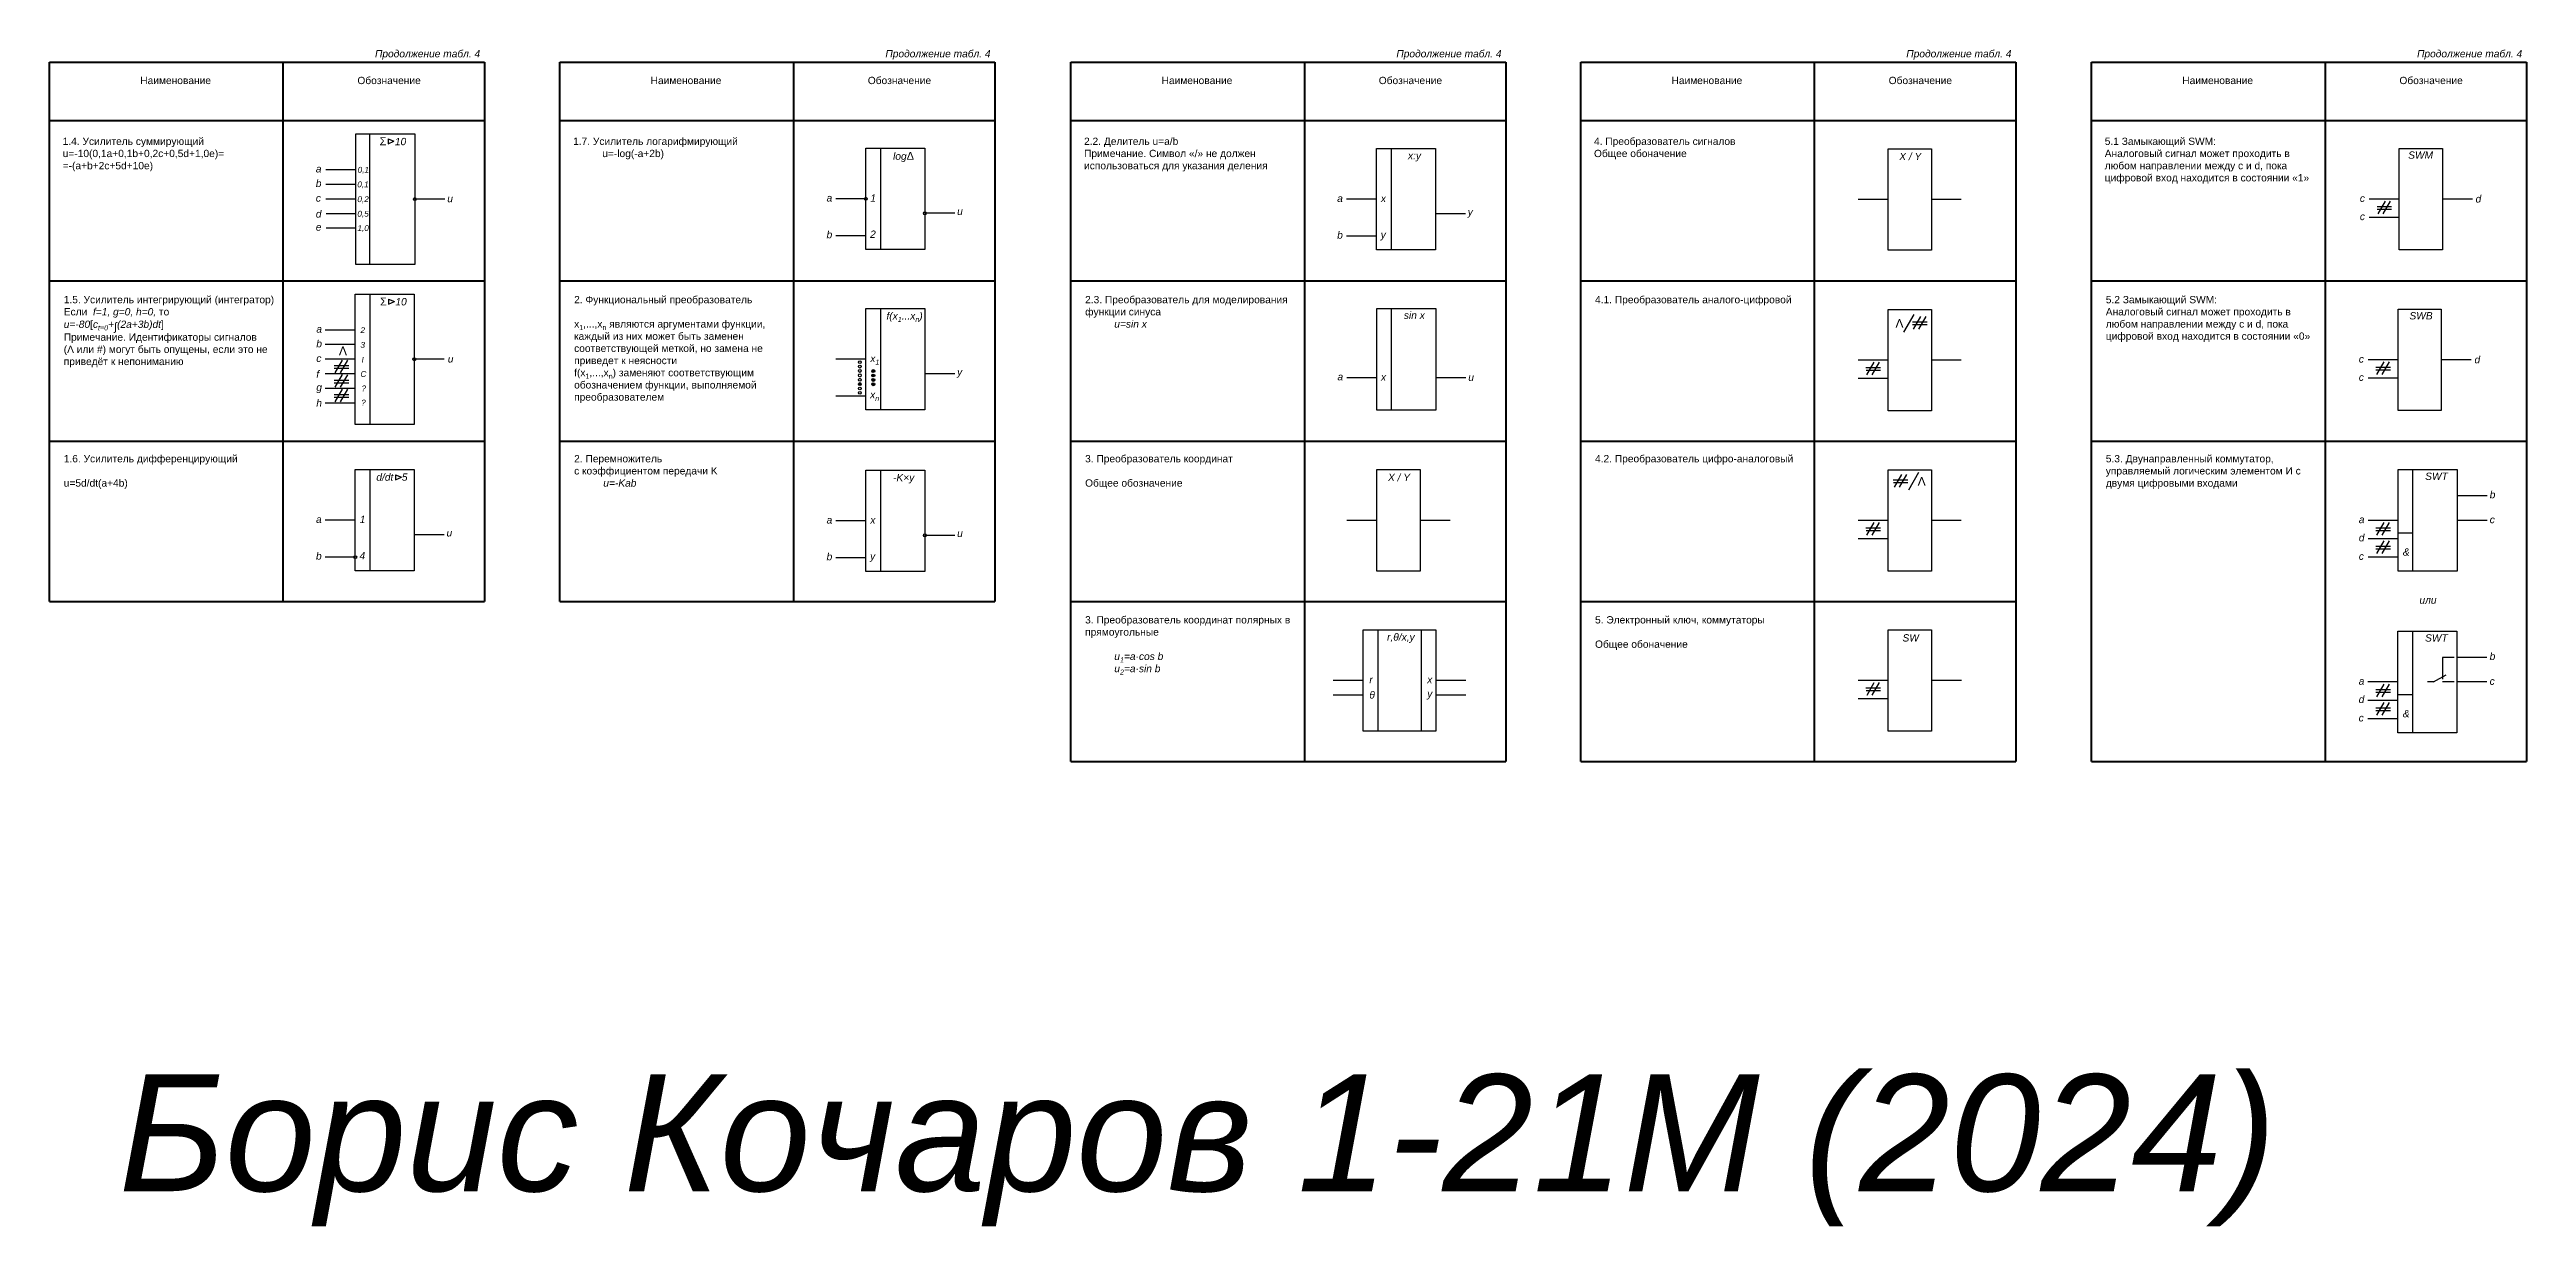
# Model space of a CAD drawing. Header units: millimetres. Extents: x 2750 to 14339, y 845 to 4295.
# Drawn here: x 3825 to 4674, y 1926 to 2329 of the extents above; entities that cross this region are included whole.
import ezdxf

# ---------------------------------------------------------------- set-up
doc = ezdxf.new("R2010")
doc.units = ezdxf.units.MM
doc.layers.add('Слой1', color=3, linetype='Continuous', lineweight=50)
doc.styles.get("Standard").update_dxf_attribs({"font": 'arial.ttf'})
pattern_1 = [(0, (0, 0), (0, 6.985), [5.08, -1.905]), (90, (0, 0), (-6.985, 4e-16), [5.08, -1.905])]

msp = doc.modelspace()

# ---------------------------------------------------------------- texts
at = {"char_height": 3, "width": 1.8209, "attachment_point": 1}
for insert in [(4457.53, 2236.52), (3924.14, 2227.13), (4465.14, 2182.41)]:
    msp.add_mtext('Ʌ', dxfattribs=dict(at, insert=insert))
at = {"layer": 'Слой1', "attachment_point": 1}
for s, width, heights, insert, char_height in [('{\\fArial|b0|i1|c204|p34;                      Продолжение табл. 4}', 61.7882, [0], (3915.18, 2328.69), 2.5), ('{\\fArial|b0|i1|c204|p34;                      Продолжение табл. 4}', 61.7882, [0], (4090.08, 2328.69), 2.5), ('{\\fArial|b0|i1|c204|p34;                      Продолжение табл. 4}', 61.7882, [0], (4265.18, 2328.69), 2.5), ('{\\fArial|b0|i1|c204|p34;                      Продолжение табл. 4}', 61.7882, [0], (4439.92, 2328.69), 2.5), ('{\\fArial|b0|i1|c204|p34;                      Продолжение табл. 4}', 61.7882, [0], (4614.95, 2328.69), 2.5), ('Наименование', 2.5, [0], (3856.08, 2319.52), 2.5), ('Обозначение', 2.5, [0], (3930.49, 2319.52), 2.5), ('Наименование', 2.5, [0], (4030.97, 2319.52), 2.5), ('Обозначение', 2.5, [0], (4105.39, 2319.52), 2.5), ('Наименование', 2.5, [0], (4206.07, 2319.52), 2.5), ('Обозначение', 2.5, [0], (4280.49, 2319.52), 2.5), ('Наименование', 2.5, [0], (4380.81, 2319.52), 2.5), ('Обозначение', 2.5, [0], (4455.22, 2319.52), 2.5), ('Наименование', 2.5, [0], (4555.84, 2319.52), 2.5), ('Обозначение', 2.5, [0], (4630.25, 2319.52), 2.5), ('\\A1;1.4. Усилитель суммирующий \\Pu=-10(0,1a+0,1b+0,2c+0,5d+1,0e)=\\P=-(a+b+2c+5d+10e)', 71.1369, [66.26], (3829.5, 2298.68), 2.5), ('{\\H1.08333x;Σ\\fArial|b0|i1|c204|p34;\\H0.92308x;   10}', 13.2399, [0], (3938.09, 2298.8), 2.5), ('\\A1;1.7. Усилитель логарифмирующий\\P^Iu=-log(-a+2b)', 71.1369, [66.26], (4004.4, 2298.68), 2.5), ('{\\fArial|b0|i1|c204|p34;log\\fArial|b0|i0|c204|p34;\\H1.08333x;Δ}', 2.5, [0], (4114.05, 2293.79), 2.5), ('\\A1;2.2. Делитель u=a/b\\PПримечание. Символ «/» не должен использоваться для указания деления', 71.1369, [66.26], (4179.5, 2298.68), 2.5), ('{\\fArial|b0|i1|c204|p34;x:y}', 2.5, [0], (4290.51, 2293.77), 2.5), ('\\A1;4. Преобразователь сигналов\\PОбщее обоначение', 71.1369, [66.26], (4354.24, 2298.68), 2.5), ('{\\fArial|b0|i1|c204|p34;X / Y}', 8.4159, [0], (4458.85, 2293.46), 2.5), ('\\A1;5.1 Замыкающий SWM:\\PАналоговый сигнал может проходить в любом направлении между c и d, пока цифровой вход находится в состоянии «1» ', 71.1369, [66.26], (4529.27, 2298.68), 2.5), ('{\\fArial|b0|i1|c204|p34;SWM}', 2.5, [0], (4633.24, 2293.95), 2.5), ('{\\fArial|b0|i1|c204|p34;b}', 2.5, [0], (3916.24, 2284.27), 2.5), ('{\\fArial|b0|i1|c204|p34;a}', 2.5, [0], (3916.24, 2289.25), 2.5), ('{\\fArial|b0|i1|c204|p34;0,1}', 2.5, [0], (3930.47, 2283.66), 2), ('{\\fArial|b0|i1|c204|p34;0,1}', 2.5, [0], (3930.58, 2288.66), 2), ('{\\fArial|b0|i1|c204|p34;c}', 2.5, [0], (3916.24, 2279.22), 2.5), ('{\\fArial|b0|i1|c204|p34;0,2}', 2.5, [0], (3930.49, 2278.59), 2), ('{\\fArial|b0|i1|c204|p34;u}', 2.5, [0], (3961.3, 2279.05), 2.5), ('{\\fArial|b0|i1|c204|p34;a}', 2.5, [0], (4091.27, 2279.29), 2.5), ('{\\fArial|b0|i1|c204|p34;1}', 2.5, [0], (4106.26, 2279.25), 2.5), ('{\\fArial|b0|i1|c204|p34;a}', 2.5, [0], (4266.24, 2279.13), 2.5), ('{\\fArial|b0|i1|c204|p34;x}', 2.5, [0], (4281.22, 2279.09), 2.5), ('{\\fArial|b0|i1|c204|p34;с}', 2.5, [0], (4616.69, 2279.15), 2.5), ('{\\fArial|b0|i1|c204|p34;d}', 2.5, [0], (4656.35, 2278.96), 2.5), ('{\\fArial|b0|i1|c204|p34;d}', 2.5, [0], (3916.24, 2273.81), 2.5), ('{\\fArial|b0|i1|c204|p34;e}', 2.5, [0], (3916.24, 2269.3), 2.5), ('{\\fArial|b0|i1|c204|p34;1,0}', 2.5, [0], (3930.52, 2268.69), 2), ('{\\fArial|b0|i1|c204|p34;0,5}', 2.5, [0], (3930.49, 2273.6), 2), ('{\\fArial|b0|i1|c204|p34;b}', 2.5, [0], (4091.27, 2266.72), 2.5), ('{\\fArial|b0|i1|c204|p34;2}', 8.4159, [0], (4106.19, 2266.85), 2.5), ('{\\fArial|b0|i1|c204|p34;u}', 2.5, [0], (4136.01, 2274.67), 2.5), ('{\\fArial|b0|i1|c204|p34;b}', 2.5, [0], (4266.24, 2266.56), 2.5), ('{\\fArial|b0|i1|c204|p34;y}', 2.5, [0], (4310.98, 2274.5), 2.5), ('{\\fArial|b0|i1|c204|p34;с}', 2.5, [0], (4616.69, 2272.92), 2.5), ('{\\fArial|b0|i1|c204|p34;y}', 8.4159, [0], (4281.16, 2266.68), 2.5), ('\\A1;1.5. Усилитель интегрирующий (интегратор)\\PЕсли  {\\fArial|b0|i1|c204|p34;f=1, g=0, h=0,} то\\P{\\fArial|b0|i1|c204|p34;u=-80}[{\\fArial|b0|i1|c204|p34;c\\H0.7x;\\S^ t=0;\\H1.42857x;+\\A0;\\H1.08333x;∫\\A1;\\H0.92308x;(2a+3b)dt}]{\\fArial|b0|i1|c204|p34;\\P}Примечание. Идентификаторы сигналов\\P({\\A0;Ʌ или }#){\\fArial|b0|i1|c204|p34; }могут быть опущены, если это не приведёт к непониманию\\P^I', 71.1369, [66.26], (3829.86, 2244.44), 2.5), ('{\\H1.08333x;Σ\\fArial|b0|i1|c204|p34;\\H0.92308x;   10}', 13.2399, [0], (3938.26, 2243.91), 2.5), ('\\A1;2. Функциональный преобразователь\\P\\Px{\\H0.7x;\\S^ 1;},...,x{\\H0.7x;\\S^ n;} являются аргументами функции, каждый из них может быть заменен соответствующей меткой, но замена не приведет к неясности \\Pf(x{\\H0.7x;\\S^ 1;},...,x{\\H0.7x;\\S^ n;}) заменяют соответствующим обозначением функции, выполняемой преобразователем', 71.1369, [66.26], (4004.76, 2244.44), 2.5), ('\\A1;2.3. Преобразователь для моделирования функции синуса\\P^I{\\fArial|b0|i1|c204|p34;u=sin x} ', 71.1369, [66.26], (4179.86, 2244.44), 2.5), ('\\A1;4.1. Преобразователь аналого-цифровой', 71.1369, [66.26], (4354.6, 2244.44), 2.5), ('\\A1;5.2 Замыкающий SWM:\\PАналоговый сигнал может проходить в любом направлении между c и d, пока цифровой вход находится в состоянии «0»', 71.1369, [66.26], (4529.63, 2244.44), 2.5), ('{\\fArial|b0|i1|c204|p34;a}', 2.5, [0], (3916.41, 2234.36), 2.5), ('{\\fArial|b0|i1|c204|p34;2}', 2.5, [0], (3931.54, 2233.71), 2), ('\\A1;{\\fArial|b0|i1|c204|p34;f(x\\H0.7x;\\S^ 1;\\H1.42857x;...x\\H0.7x;\\S^ n;\\H1.42857x;)}', 2.5, [0], (4111.79, 2238.86), 2.5), ('{\\fArial|b0|i1|c204|p34;sin x }', 8.7639, [0], (4289.09, 2239.08), 2.5), ('{\\fArial|b0|i1|c204|p34;SWB}', 2.5, [0], (4633.68, 2238.9), 2.5), ('{\\fArial|b0|i1|c204|p34;b}', 2.5, [0], (3916.41, 2229.37), 2.5), ('{\\fArial|b0|i1|c204|p34;3}', 2.5, [0], (3931.54, 2228.69), 2), ('{\\fArial|b0|i1|c204|p34;d}', 2.5, [0], (4655.98, 2223.9), 2.5), ('{\\fArial|b0|i1|c204|p34;c}', 2.5, [0], (3916.41, 2224.32), 2.5), ('{\\fArial|b0|i1|c204|p34;f}', 2.5, [0], (3916.41, 2218.91), 2.5), ('{\\fArial|b0|i1|c204|p34;C}', 2.5, [0], (3931.56, 2218.7), 2), ('{\\fArial|b0|i1|c204|p34;I}', 2.5, [0], (3931.9, 2223.56), 2), ('{\\fArial|b0|i1|c204|p34;u}', 2.5, [0], (3961.47, 2224.15), 2.5), ('\\A1;{\\fArial|b0|i1|c204|p34;x\\H0.7x;\\S^ 1;}', 2.5, [0], (4106.26, 2224.26), 2.5), ('{\\fArial|b0|i1|c204|p34;y}', 2.5, [0], (4136.01, 2219.68), 2.5), ('{\\fArial|b0|i1|c204|p34;a}', 2.5, [0], (4266.34, 2218.04), 2.5), ('{\\fArial|b0|i1|c204|p34;x}', 2.5, [0], (4281.25, 2217.89), 2.5), ('{\\fArial|b0|i1|c204|p34;u}', 2.5, [0], (4311.18, 2217.83), 2.5), ('{\\fArial|b0|i1|c204|p34;с}', 2.5, [0], (4616.33, 2224.09), 2.5), ('{\\fArial|b0|i1|c204|p34;с}', 2.5, [0], (4616.33, 2217.86), 2.5), ('{\\fArial|b0|i1|c204|p34;g}', 2.5, [0], (3916.41, 2214.4), 2.5), ('{\\fArial|b0|i1|c204|p34;h}', 2.5, [0], (3916.41, 2209.05), 2.5), ('{\\fArial|b0|i1|c204|p34;?}', 2.5, [0], (3931.81, 2208.93), 2), ('{\\fArial|b0|i1|c204|p34;?}', 2.5, [0], (3931.9, 2213.77), 2), ('\\A1;{\\fArial|b0|i1|c204|p34;x\\H0.7x;\\S^ n;}', 8.4159, [0], (4106.19, 2211.86), 2.5), ('\\A1;1.6. Усилитель дифференцирующий\\P\\Pu=5d/dt(a+4b)\\P^I', 71.1369, [66.26], (3829.86, 2189.95), 2.5), ('\\A1;2. Перемножитель\\Pс коэффициентом передачи K\\P^I{\\fArial|b0|i1|c204|p34;u=-Kab\\P}^I', 71.1369, [66.26], (4004.76, 2189.95), 2.5), ('\\A1;3. Преобразователь координат\\P\\PОбщее обозначение{\\fArial|b0|i1|c204|p34;\\P}^I', 71.1369, [66.26], (4179.86, 2189.95), 2.5), ('\\A1;4.2. Преобразователь цифро-аналоговый{\\fArial|b0|i1|c204|p34;\\P}^I', 71.1369, [66.26], (4354.6, 2189.95), 2.5), ('\\A1;5.3. Двунаправленный коммутатор, \\Pуправляемый логическим элементом И с двумя цифровыми входами^I', 71.1369, [66.26], (4529.63, 2189.95), 2.5), ('{\\fArial|b0|i1|c204|p34;d/dt   5}', 13.2399, [0], (3936.98, 2183.64), 2.5), ('{\\fArial|b0|i1|c204|p34;-K×y}', 2.5, [0], (4114.05, 2183.47), 2.5), ('{\\fArial|b0|i1|c204|p34;X / Y}', 8.4159, [0], (4283.65, 2183.52), 2.5), ('{\\fArial|b0|i1|c204|p34;SWT}', 2.5, [0], (4639.08, 2183.92), 2.5), ('{\\fArial|b0|i1|c204|p34;b}', 2.5, [0], (4661.2, 2177.63), 2.5), ('{\\fArial|b0|i1|c204|p34;a}', 2.5, [0], (3916.3, 2169.18), 2.5), ('{\\fArial|b0|i1|c204|p34;1}', 2.5, [0], (3931.29, 2169.14), 2.5), ('{\\fArial|b0|i1|c204|p34;a}', 2.5, [0], (4091.27, 2168.97), 2.5), ('{\\fArial|b0|i1|c204|p34;x}', 2.5, [0], (4106.26, 2168.93), 2.5), ('{\\fArial|b0|i1|c204|p34;a}', 2.5, [0], (4616.33, 2169.11), 2.5), ('{\\fArial|b0|i1|c204|p34;с}', 2.5, [0], (4661.2, 2169.09), 2.5), ('{\\fArial|b0|i1|c204|p34;b}', 2.5, [0], (3916.3, 2156.61), 2.5), ('{\\fArial|b0|i1|c204|p34;4}', 8.4159, [0], (3931.23, 2156.73), 2.5), ('{\\fArial|b0|i1|c204|p34;u}', 2.5, [0], (3961.04, 2164.55), 2.5), ('{\\fArial|b0|i1|c204|p34;b}', 2.5, [0], (4091.27, 2156.4), 2.5), ('{\\fArial|b0|i1|c204|p34;y}', 8.4159, [0], (4106.19, 2156.53), 2.5), ('{\\fArial|b0|i1|c204|p34;u}', 2.5, [0], (4136.01, 2164.35), 2.5), ('{\\fArial|b0|i1|c204|p34;d}', 2.5, [0], (4616.33, 2162.88), 2.5), ('{\\fArial|b0|i1|c204|p34;с}', 2.5, [0], (4616.33, 2156.54), 2.5), ('{\\fArial|b0|i1|c204|p34;&}', 2.5, [0], (4631.43, 2157.98), 2.5), ('{\\fArial|b0|i1|c204|p34;или}', 2.5, [0], (4637.11, 2141.5), 2.5), ('\\A1;3. Преобразователь координат полярных в прямоугольные\\P\\P^I{\\fArial|b0|i1|c204|p34;u\\H0.7x;\\S^ 1;\\H1.42857x;=a}·{\\fArial|b0|i1|c204|p34;\\H1x;cos b\\P^Iu\\H0.7x;\\S^ 2;\\H1.42857x;=a}·{\\fArial|b0|i1|c204|p34;\\H1x;sin b}', 71.1369, [66.26], (4179.86, 2134.74), 2.5), ('\\A1;5. Электронный ключ, коммутаторы\\P\\PОбщее обоначение', 71.1369, [66.26], (4354.6, 2134.74), 2.5), ('{\\fArial|b0|i1|c204|p34;r,θ/x,y}', 8.4159, [0], (4283.33, 2128.84), 2.5), ('{\\fArial|b0|i1|c204|p34;SW}', 2.5, [0], (4459.97, 2128.56), 2.5), ('{\\fArial|b0|i1|c204|p34;SWT}', 2.5, [0], (4639.04, 2128.54), 2.5), ('{\\fArial|b0|i1|c204|p34;b}', 2.5, [0], (4661.17, 2122.25), 2.5), ('{\\fArial|b0|i1|c204|p34;r}', 8.4159, [0], (4277.26, 2114.24), 2.5), ('{\\fArial|b0|i1|c204|p34;x}', 8.4159, [0], (4297.1, 2114.25), 2.5), ('{\\fArial|b0|i1|c204|p34;θ}', 8.4159, [0], (4277.26, 2109.01), 2.5), ('{\\fArial|b0|i1|c204|p34;y}', 8.4159, [0], (4297.1, 2109.42), 2.5), ('{\\fArial|b0|i1|c204|p34;a}', 2.5, [0], (4616.29, 2113.74), 2.5), ('{\\fArial|b0|i1|c204|p34;d}', 2.5, [0], (4616.29, 2107.5), 2.5), ('{\\fArial|b0|i1|c204|p34;с}', 2.5, [0], (4661.17, 2113.72), 2.5), ('{\\fArial|b0|i1|c204|p34;с}', 2.5, [0], (4616.29, 2101.17), 2.5), ('{\\fArial|b0|i1|c204|p34;&}', 2.5, [0], (4631.4, 2102.6), 2.5), ('{\\fArial|b0|i1|c204|p34; Борис Кочаров 1-21М (2024)}', 882.8847, [0], (3833.22, 1977.74), 40)]:
    msp.add_mtext_dynamic_manual_height_columns(s, width=width, gutter_width=12.5, heights=heights, dxfattribs=dict(at, insert=insert, char_height=char_height))

# ---------------------------------------------------------------- hatches: boundary and pattern name
h = msp.add_hatch()
h.set_pattern_fill('ANGLE', color=256)
h.set_pattern_definition(pattern_1)
h.paths.add_polyline_path([(4103.17, 2221.75, 1), (4102.17, 2221.75, 1)])
h.paths.add_polyline_path([(4102.17, 2220.25, 1), (4103.17, 2220.25, 1)])
h.paths.add_polyline_path([(4103.17, 2218.75, 1), (4102.17, 2218.75, 1)])
h.paths.add_polyline_path([(4103.17, 2217.25, 1), (4102.17, 2217.25, 1)])
h = msp.add_hatch()
h.set_pattern_fill('ANGLE', color=256)
h.set_pattern_definition(pattern_1)
h.paths.add_polyline_path([(4102.17, 2221.75, 1), (4103.17, 2221.75, 1)])
h.paths.add_polyline_path([(4102.17, 2220.25, 1), (4103.17, 2220.25, 1)])
h.paths.add_polyline_path([(4103.17, 2218.75, 1), (4102.17, 2218.75, 1)])
h.paths.add_polyline_path([(4102.17, 2217.25, 1), (4103.17, 2217.25, 1)])
h.paths.add_polyline_path([(4102.17, 2215.75, 1), (4103.17, 2215.75, 1)])
h.paths.add_polyline_path([(4103.17, 2212.75, 1), (4102.17, 2212.75, 1)])
h.paths.add_polyline_path([(4103.17, 2211.25, 1), (4102.17, 2211.25, 1)])
h = msp.add_hatch(color=256)
h.dxf.hatch_style = 1
h.paths.add_polyline_path([(4107.78, 2218.69, 1), (4106.78, 2218.69, 1)])
h.paths.add_polyline_path([(4103.17, 2214.25, 1), (4102.17, 2214.25, 1)])
h.paths.add_polyline_path([(4106.78, 2217.19, 1), (4107.78, 2217.19, 1)])
h.paths.add_polyline_path([(4107.78, 2215.69, 1), (4106.78, 2215.69, 1)])
h.paths.add_polyline_path([(4106.78, 2214.19, 1), (4107.78, 2214.19, 1)])
h = msp.add_hatch()
h.set_pattern_fill('ANGLE', color=256)
h.set_pattern_definition(pattern_1)
h.paths.add_polyline_path([(4102.17, 2215.75, 1), (4103.17, 2215.75, 1)])
h = msp.add_hatch()
h.set_pattern_fill('ANGLE', color=256)
h.set_pattern_definition(pattern_1)
h.paths.add_polyline_path([(4103.17, 2212.75, 1), (4102.17, 2212.75, 1)])
h = msp.add_hatch()
h.set_pattern_fill('ANGLE', color=256)
h.set_pattern_definition(pattern_1)
h.paths.add_polyline_path([(4103.17, 2211.25, 1), (4102.17, 2211.25, 1)])

# ---------------------------------------------------------------- linework, layer by layer
for p, q in [((3934.71, 2255.27), (3934.71, 2300)), ((3941.01, 2298.22), (3941.01, 2296.57)), ((3941.01, 2298.22), (3943, 2297.42)), ((3941.01, 2296.57), (3943, 2297.42)), ((4109.84, 2260.38), (4109.84, 2295.12)), ((4284.81, 2260.21), (4284.81, 2294.96)), ((3929.92, 2287.63), (3919.64, 2287.63)), ((3929.96, 2282.67), (3919.68, 2282.67)), ((3930, 2277.63), (3919.72, 2277.63)), ((3960.46, 2277.64), (3950.18, 2277.64)), ((4104.73, 2277.75), (4094.45, 2277.75)), ((4279.7, 2277.59), (4269.42, 2277.59)), ((4455.02, 2277.5), (4444.75, 2277.5)), ((4480.12, 2277.5), (4469.85, 2277.5)), ((4630.15, 2277.61), (4619.88, 2277.61)), ((4622.57, 2275.06), (4627.57, 2275.06)), ((4622.93, 2272.58), (4625.43, 2276.91)), ((4624.71, 2272.57), (4627.21, 2276.9)), ((4655.25, 2277.61), (4644.98, 2277.61)), ((3930.04, 2272.63), (3919.76, 2272.63)), ((3930.08, 2267.63), (3919.8, 2267.63)), ((4135.23, 2272.75), (4124.95, 2272.75)), ((4310.19, 2272.59), (4299.92, 2272.59)), ((4630.15, 2271.27), (4619.88, 2271.27)), ((4622.59, 2274.16), (4627.59, 2274.16)), ((4104.73, 2265.08), (4094.45, 2265.08)), ((4279.7, 2264.91), (4269.42, 2264.91)), ((3934.88, 2200.37), (3934.88, 2245.11)), ((3941.19, 2243.32), (3941.19, 2241.68)), ((3941.19, 2243.32), (3943.17, 2242.52)), ((3941.19, 2241.68), (3943.17, 2242.52)), ((3929.77, 2232.73), (3919.49, 2232.73)), ((4109.84, 2205.39), (4109.84, 2240.13)), ((4284.91, 2205.36), (4284.91, 2240.1)), ((4460.44, 2232.07), (4463.94, 2238.13)), ((4463.41, 2235.53), (4468.41, 2235.53)), ((4463.43, 2234.62), (4468.43, 2234.62)), ((4463.76, 2233.04), (4466.26, 2237.37)), ((4465.55, 2233.04), (4468.05, 2237.37)), ((3929.77, 2227.77), (3919.49, 2227.77)), ((3929.77, 2222.73), (3919.49, 2222.73)), ((3929.77, 2217.73), (3919.49, 2217.73)), ((3922.56, 2220.64), (3927.56, 2220.64)), ((3922.56, 2215.64), (3927.56, 2215.64)), ((3922.58, 2219.73), (3927.58, 2219.73)), ((3922.91, 2218.15), (3925.41, 2222.48)), ((3922.91, 2213.15), (3925.41, 2217.48)), ((3924.7, 2218.14), (3927.2, 2222.47)), ((3924.7, 2213.14), (3927.2, 2217.47)), ((3960.26, 2222.74), (3949.99, 2222.74)), ((4104.73, 2222.76), (4094.45, 2222.76)), ((4135.23, 2217.76), (4124.95, 2217.76)), ((4279.8, 2216.39), (4269.52, 2216.39)), ((4310.3, 2216.39), (4300.02, 2216.39)), ((4455.02, 2222.47), (4444.75, 2222.47)), ((4455.02, 2216.14), (4444.75, 2216.14)), ((4447.44, 2219.93), (4452.44, 2219.93)), ((4447.46, 2219.02), (4452.46, 2219.02)), ((4447.79, 2217.44), (4450.29, 2221.77)), ((4449.58, 2217.44), (4452.08, 2221.77)), ((4480.12, 2222.47), (4469.85, 2222.47)), ((4629.79, 2222.55), (4619.51, 2222.55)), ((4629.79, 2216.22), (4619.51, 2216.22)), ((4622.21, 2220.01), (4627.21, 2220.01)), ((4622.22, 2219.1), (4627.22, 2219.1)), ((4622.56, 2217.52), (4625.06, 2221.85)), ((4624.35, 2217.52), (4626.85, 2221.85)), ((4654.89, 2222.55), (4644.61, 2222.55)), ((3929.76, 2212.73), (3919.49, 2212.73)), ((3929.76, 2207.73), (3919.49, 2207.73)), ((3922.56, 2210.64), (3927.56, 2210.64)), ((3922.58, 2214.73), (3927.58, 2214.73)), ((3922.58, 2209.73), (3927.58, 2209.73)), ((3922.91, 2208.15), (3925.41, 2212.48)), ((3924.7, 2208.14), (3927.2, 2212.47)), ((4104.73, 2210.09), (4094.45, 2210.09)), ((3934.88, 2150.26), (3934.88, 2185.01)), ((3943.58, 2183.11), (3943.58, 2181.46)), ((3943.58, 2183.11), (3945.57, 2182.31)), ((3943.58, 2181.46), (3945.57, 2182.31)), ((4109.84, 2150.06), (4109.84, 2184.8)), ((4456.82, 2181.45), (4461.82, 2181.45)), ((4457.18, 2178.97), (4459.68, 2183.3)), ((4458.96, 2178.96), (4461.46, 2183.29)), ((4462.11, 2178.06), (4465.61, 2184.12)), ((4634.9, 2150.2), (4634.9, 2184.94)), ((4456.84, 2180.54), (4461.84, 2180.54)), ((4660.28, 2176.01), (4650.01, 2176.01)), ((3929.76, 2167.64), (3919.49, 2167.64)), ((4104.73, 2167.43), (4094.45, 2167.43)), ((4279.82, 2167.57), (4269.54, 2167.57)), ((4304.92, 2167.57), (4294.64, 2167.57)), ((4455.02, 2167.52), (4444.75, 2167.52)), ((4447.44, 2164.98), (4452.44, 2164.98)), ((4447.79, 2162.49), (4450.29, 2166.82)), ((4449.58, 2162.49), (4452.08, 2166.82)), ((4480.12, 2167.52), (4469.85, 2167.52)), ((4629.79, 2167.57), (4619.51, 2167.57)), ((4622.21, 2165.03), (4627.21, 2165.03)), ((4622.56, 2162.54), (4625.06, 2166.87)), ((4624.35, 2162.53), (4626.85, 2166.86)), ((4660.28, 2167.57), (4650.01, 2167.57)), ((3960.26, 2162.64), (3949.99, 2162.64)), ((4135.23, 2162.43), (4124.95, 2162.43)), ((4455.02, 2161.19), (4444.75, 2161.19)), ((4447.46, 2164.07), (4452.46, 2164.07)), ((4629.79, 2161.23), (4619.51, 2161.23)), ((4622.21, 2158.69), (4627.21, 2158.69)), ((4622.22, 2164.12), (4627.22, 2164.12)), ((4622.22, 2157.78), (4627.22, 2157.78)), ((4622.56, 2156.2), (4625.06, 2160.53)), ((4624.35, 2156.2), (4626.85, 2160.53)), ((4634.9, 2163.17), (4629.79, 2163.17)), ((3929.76, 2154.96), (3919.49, 2154.96)), ((4104.73, 2154.76), (4094.45, 2154.76)), ((4629.79, 2154.9), (4619.51, 2154.9)), ((4280.18, 2130.03), (4280.18, 2095.29)), ((4295.01, 2130.03), (4295.01, 2095.29)), ((4634.86, 2094.82), (4634.86, 2129.57)), ((4641.98, 2112.19), (4646.31, 2114.69)), ((4648.98, 2120.63), (4644.98, 2120.63)), ((4644.98, 2120.63), (4644.98, 2113.19)), ((4660.25, 2120.63), (4649.98, 2120.63)), ((4275.18, 2112.66), (4264.91, 2112.66)), ((4275.18, 2107.66), (4264.91, 2107.66)), ((4310.29, 2112.66), (4300.01, 2112.66)), ((4310.29, 2107.66), (4300.01, 2107.66)), ((4455.03, 2112.7), (4444.76, 2112.7)), ((4455.03, 2106.37), (4444.76, 2106.37)), ((4447.45, 2110.16), (4452.45, 2110.16)), ((4447.47, 2109.25), (4452.47, 2109.25)), ((4447.81, 2107.67), (4450.31, 2112)), ((4449.59, 2107.67), (4452.09, 2112)), ((4480.13, 2112.7), (4469.86, 2112.7)), ((4629.75, 2112.19), (4619.48, 2112.19)), ((4629.75, 2105.86), (4619.48, 2105.86)), ((4622.17, 2109.65), (4627.17, 2109.65)), ((4622.19, 2108.74), (4627.19, 2108.74)), ((4622.52, 2107.16), (4625.02, 2111.49)), ((4622.52, 2100.83), (4625.02, 2105.16)), ((4624.31, 2107.16), (4626.81, 2111.49)), ((4624.31, 2100.82), (4626.81, 2105.15)), ((4634.86, 2107.79), (4629.75, 2107.79)), ((4641.98, 2112.19), (4639.86, 2112.19)), ((4648.98, 2112.19), (4644.98, 2112.19)), ((4660.25, 2112.19), (4649.98, 2112.19)), ((4629.75, 2099.52), (4619.48, 2099.52)), ((4622.17, 2103.31), (4627.17, 2103.31)), ((4622.19, 2102.4), (4627.19, 2102.4))]:
    msp.add_line(p, q)
for points in [[(3929.96, 2300), (3950.18, 2300), (3950.18, 2255.27), (3929.96, 2255.27)], [(4104.73, 2295.12), (4124.95, 2295.12), (4124.95, 2260.38), (4104.73, 2260.38)], [(4279.7, 2294.96), (4299.92, 2294.96), (4299.92, 2260.21), (4279.7, 2260.21)], [(4455.02, 2294.87), (4469.85, 2294.87), (4469.85, 2260.13), (4455.02, 2260.13)], [(4630.15, 2294.98), (4644.98, 2294.98), (4644.98, 2260.24), (4630.15, 2260.24)], [(3929.77, 2245.11), (3949.99, 2245.11), (3949.99, 2200.37), (3929.76, 2200.37)], [(4104.73, 2240.13), (4124.95, 2240.13), (4124.95, 2205.39), (4104.73, 2205.39)], [(4279.8, 2240.1), (4300.02, 2240.1), (4300.02, 2205.36), (4279.8, 2205.36)], [(4455.02, 2239.85), (4469.85, 2239.85), (4469.85, 2205.1), (4455.02, 2205.1)], [(4629.79, 2239.93), (4644.61, 2239.93), (4644.61, 2205.18), (4629.79, 2205.18)], [(3929.76, 2185.01), (3949.99, 2185.01), (3949.99, 2150.26), (3929.76, 2150.26)], [(4104.73, 2184.8), (4124.95, 2184.8), (4124.95, 2150.06), (4104.73, 2150.06)], [(4279.82, 2184.94), (4294.64, 2184.94), (4294.64, 2150.19), (4279.82, 2150.19)], [(4455.02, 2184.9), (4469.85, 2184.9), (4469.85, 2150.15), (4455.02, 2150.15)], [(4629.79, 2184.94), (4650.01, 2184.94), (4650.01, 2150.2), (4629.79, 2150.2)], [(4275.18, 2130.03), (4300.01, 2130.03), (4300.01, 2095.29), (4275.18, 2095.29)], [(4455.03, 2130.08), (4469.86, 2130.08), (4469.86, 2095.33), (4455.03, 2095.33)], [(4629.75, 2129.57), (4649.98, 2129.57), (4649.98, 2094.82), (4629.75, 2094.82)]]:
    msp.add_lwpolyline(points, close=True)
for centre in [(3950.18, 2277.64), (4104.73, 2277.75), (4124.95, 2272.75), (3949.99, 2222.74), (4102.67, 2221.75), (4102.67, 2220.25), (4102.67, 2218.75), (4102.67, 2217.25), (4102.67, 2215.75), (4107.28, 2218.69), (4107.28, 2217.19), (4107.28, 2215.69), (4102.67, 2214.25), (4102.67, 2212.75), (4102.67, 2211.25), (4107.28, 2214.19), (4124.95, 2162.43), (3929.76, 2154.96)]:
    msp.add_circle(centre, 0.5)
at = {"layer": 'Слой1'}
for p, q in [((3824.99, 2324.52), (3974.02, 2324.52)), ((3824.99, 2139.8), (3824.99, 2324.52)), ((3904.99, 2324.52), (3904.99, 2139.8)), ((3974.02, 2324.52), (3974.02, 2139.8)), ((3999.89, 2324.52), (4148.92, 2324.52)), ((3999.89, 2139.8), (3999.89, 2324.52)), ((4079.89, 2324.52), (4079.89, 2139.8)), ((4148.92, 2324.52), (4148.92, 2139.8)), ((4174.99, 2324.52), (4324.02, 2324.52)), ((4174.99, 2084.9), (4174.99, 2324.52)), ((4254.99, 2324.52), (4254.99, 2084.9)), ((4324.02, 2324.52), (4324.02, 2084.9)), ((4349.73, 2324.52), (4498.75, 2324.52)), ((4349.73, 2084.9), (4349.73, 2324.52)), ((4429.73, 2324.52), (4429.73, 2084.9)), ((4498.75, 2324.52), (4498.75, 2084.9)), ((4524.76, 2324.52), (4673.78, 2324.52)), ((4524.76, 2084.9), (4524.76, 2324.52)), ((4604.76, 2324.52), (4604.76, 2084.9)), ((4673.78, 2324.52), (4673.78, 2084.9)), ((3824.99, 2304.52), (3974.02, 2304.52)), ((3999.89, 2304.52), (4148.92, 2304.52)), ((4174.99, 2304.52), (4324.02, 2304.52)), ((4349.73, 2304.52), (4498.75, 2304.52)), ((4524.76, 2304.52), (4673.78, 2304.52)), ((3824.99, 2249.61), (3974.02, 2249.61)), ((3999.89, 2249.61), (4148.92, 2249.61)), ((4174.99, 2249.61), (4324.02, 2249.61)), ((4349.73, 2249.61), (4498.75, 2249.61)), ((4524.76, 2249.61), (4673.78, 2249.61)), ((3824.99, 2194.71), (3974.02, 2194.71)), ((3999.89, 2194.71), (4148.92, 2194.71)), ((4174.99, 2194.71), (4324.02, 2194.71)), ((4349.73, 2194.71), (4498.75, 2194.71)), ((4524.76, 2194.71), (4673.78, 2194.71)), ((3824.99, 2139.8), (3974.02, 2139.8)), ((3999.89, 2139.8), (4148.92, 2139.8)), ((4174.99, 2139.8), (4324.02, 2139.8)), ((4349.73, 2139.8), (4498.75, 2139.8)), ((4174.99, 2084.9), (4324.02, 2084.9)), ((4349.73, 2084.9), (4498.75, 2084.9)), ((4524.76, 2084.9), (4673.78, 2084.9))]:
    msp.add_line(p, q, dxfattribs=at)

msp.set_redraw_order([(e.dxf.handle, doc.entitydb.next_handle()) for e in msp.query("TEXT MTEXT ATTDEF DIMENSION ARC_DIMENSION")])  # texts and dimensions are drawn at this point

doc.saveas('drawing.dxf')
